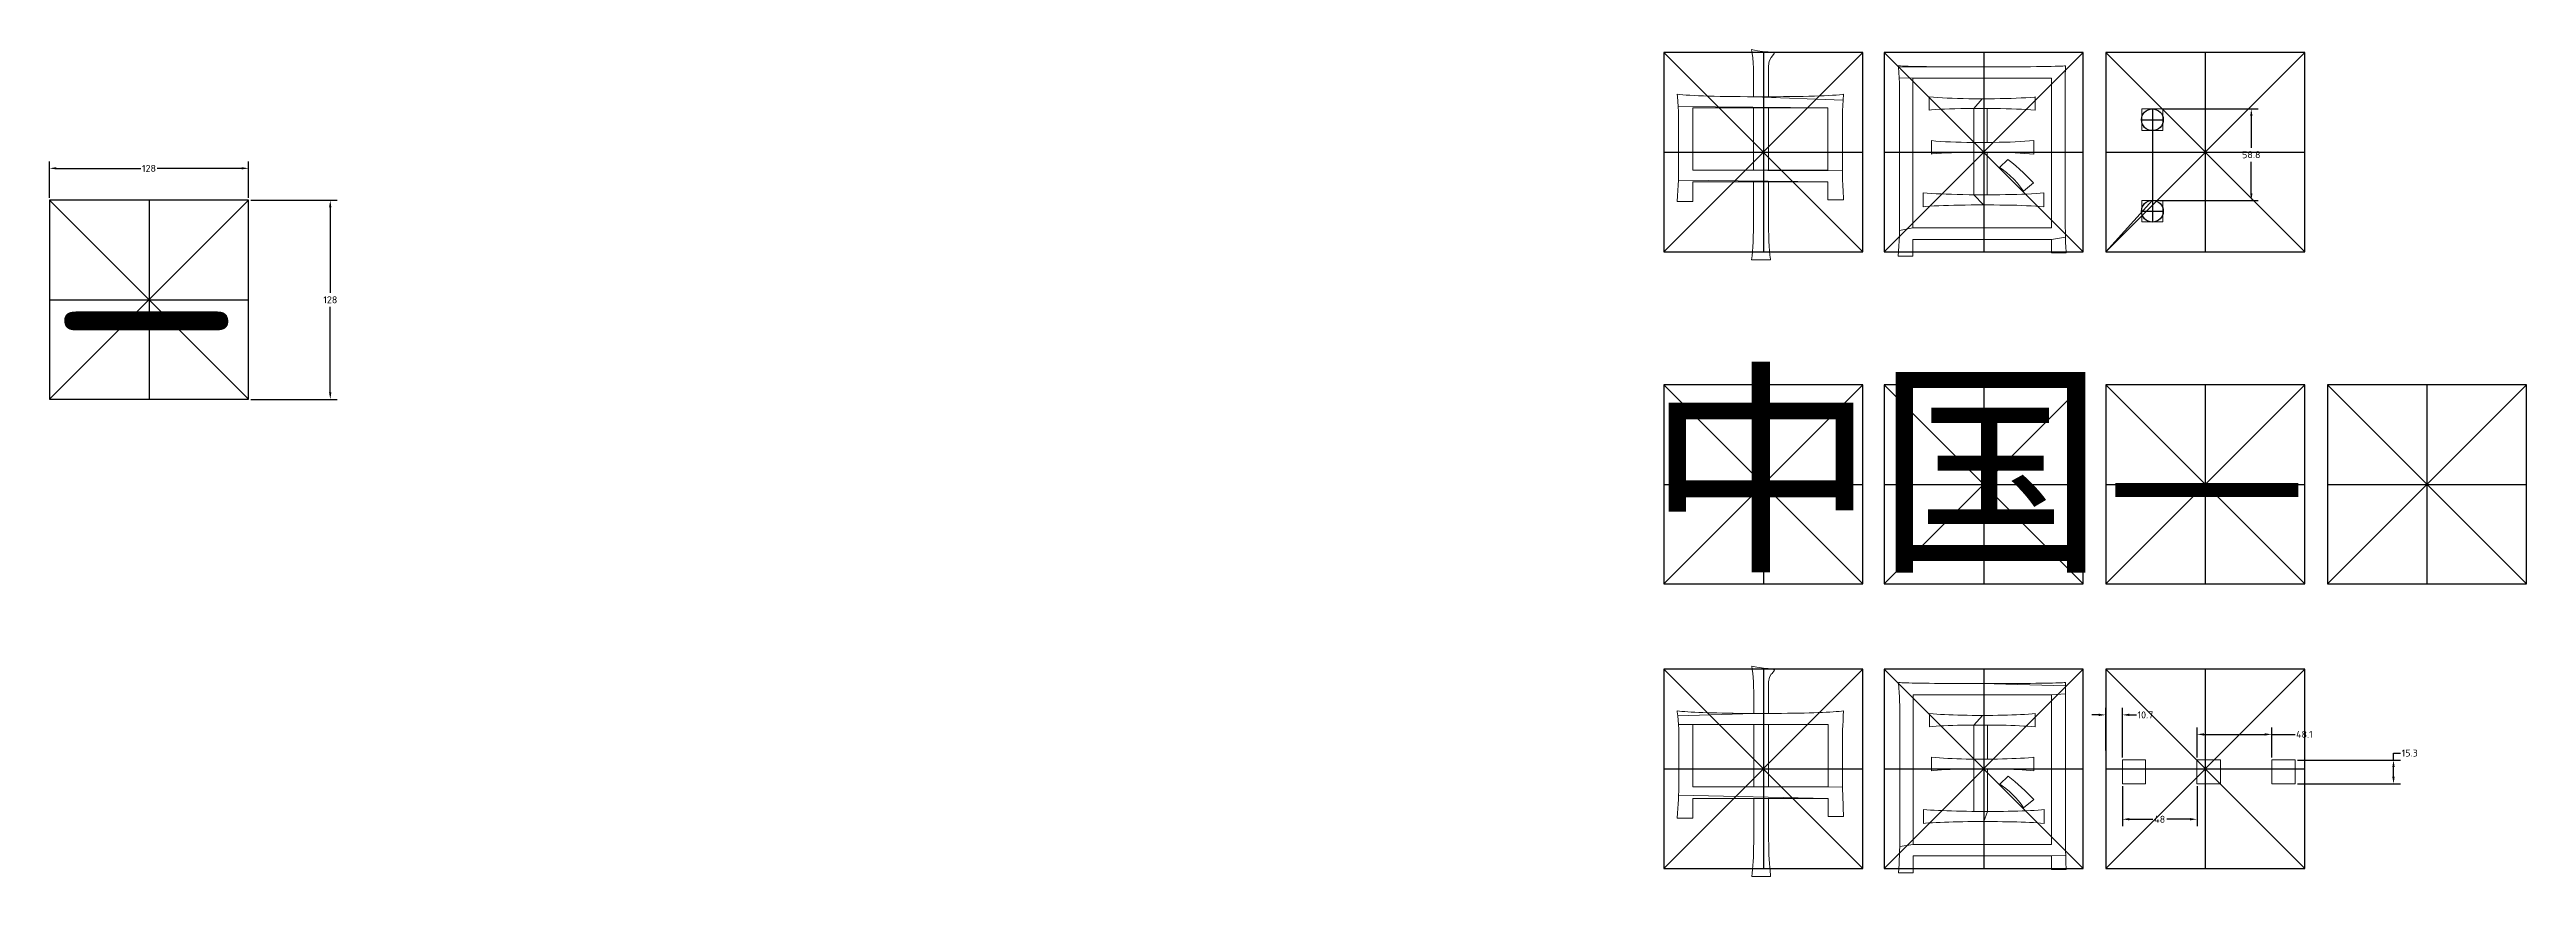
# Model space of a CAD drawing. Header units: millimetres. Extents: x -2979 to 9136, y 5799 to 12599.
# Drawn here: x 6947 to 8539, y 8228 to 8759 of the extents above; entities that cross this region are included whole.
import ezdxf

# ---------------------------------------------------------------- set-up
doc = ezdxf.new("R2010")
doc.units = ezdxf.units.MM
doc.header["$MEASUREMENT"] = 0
doc.styles.get("Standard").update_dxf_attribs({"font": 'simplex.shx'})
doc.styles.add('tssd', font='simplex.shx', dxfattribs={"bigfont": 'tssdchn.shx'})
doc.styles.add('细黑', font='STXIHEI.TTF')
doc.dimstyles.get("Standard").update_dxf_attribs({"dimscale": 25, "dimtxt": 0.18, "dimasz": 0.18, "dimexe": 0.18, "dimexo": 0.0625, "dimgap": 0.09, "dimtad": 0, "dimtih": 1, "dimtoh": 1, "dimdec": 1, "dimzin": 12, "dimdsep": 46, "dimtxsty": 'Standard', "dimcen": 0.09, "dimadec": 0, "dimazin": 0, "dimtfac": 1, "dimtdec": 1, "dimtofl": 0, "dimtmove": 0, "dimatfit": 3, "dimfxl": 1, "dimtolj": 1, "dimtzin": 0, "dimarcsym": 0})

msp = doc.modelspace()

# ---------------------------------------------------------------- texts
at = {"style": 'tssd'}
msp.add_text('—', height=127, dxfattribs=at).set_placement((6946.54, 8534.34))
at = {"color": 2, "style": '细黑'}
msp.add_text('中国—', height=108, dxfattribs=at).set_placement((7973.78, 8434.73))

# ---------------------------------------------------------------- blocks, each defined once
blk = doc.blocks.new('rect128x128')
for p, q in [((-64, 64), (-64, -64)), ((64, 64), (-64, 64)), ((-64, 64), (64, -64)), ((64, 64), (-64, -64)), ((0, 64), (0, -64)), ((64, -64), (64, 64)), ((-64, 0), (64, 0)), ((-64, -64), (64, -64))]:
    blk.add_line(p, q)
blk = doc.blocks.new('*D2')
at = {"color": 0, "lineweight": -2, "transparency": 16777216}
for p, q in [((6946.5, 8663.9), (6946.5, 8687.3)), ((6951, 8682.8), (7005.3, 8682.8)), ((7070, 8682.8), (7015.8, 8682.8)), ((7074.5, 8663.9), (7074.5, 8687.3))]:
    blk.add_line(p, q, dxfattribs=at)
at = {"color": 0, "transparency": 16777216}
for points in [[(6951, 8683.6), (6951, 8682.1), (6946.5, 8682.8)], [(7070, 8683.6), (7070, 8682.1), (7074.5, 8682.8)]]:
    blk.add_solid(points, dxfattribs=at)
at = {"layer": 'Defpoints', "color": 0, "transparency": 16777216}
for p in [(6946.5, 8682.8), (6946.5, 8662.3), (7074.5, 8662.3)]:
    blk.add_point(p, dxfattribs=at)
at = {"color": 0, "transparency": 16777216, "insert": (7010.5, 8682.8), "char_height": 4.5, "attachment_point": 5}
blk.add_mtext('\\A1;128', dxfattribs=at)
blk = doc.blocks.new('*D3')
at = {"color": 0, "lineweight": -2, "transparency": 16777216}
for p, q in [((7076.1, 8662.3), (7131.6, 8662.3)), ((7127.1, 8657.8), (7127.1, 8602.8)), ((7127.1, 8538.8), (7127.1, 8593.8)), ((7076.1, 8534.3), (7131.6, 8534.3))]:
    blk.add_line(p, q, dxfattribs=at)
at = {"color": 0, "transparency": 16777216}
for points in [[(7126.3, 8657.8), (7127.8, 8657.8), (7127.1, 8662.3)], [(7126.3, 8538.8), (7127.8, 8538.8), (7127.1, 8534.3)]]:
    blk.add_solid(points, dxfattribs=at)
at = {"layer": 'Defpoints', "color": 0, "transparency": 16777216}
for p in [(7074.5, 8662.3), (7074.5, 8534.3), (7127.1, 8534.3)]:
    blk.add_point(p, dxfattribs=at)
at = {"color": 0, "transparency": 16777216, "insert": (7127.1, 8598.3), "char_height": 4.5, "attachment_point": 5}
blk.add_mtext('\\A1;128', dxfattribs=at)
blk = doc.blocks.new('*D11')
at = {"color": 0, "lineweight": -2, "transparency": 16777216}
for p, q in [((8304.9, 8721), (8367, 8721)), ((8362.5, 8716.5), (8362.5, 8696.1)), ((8362.5, 8666.7), (8362.5, 8687.1)), ((8303.5, 8662.2), (8367, 8662.2))]:
    blk.add_line(p, q, dxfattribs=at)
at = {"color": 0, "transparency": 16777216}
for points in [[(8361.8, 8716.5), (8363.3, 8716.5), (8362.5, 8721)], [(8361.8, 8666.7), (8363.3, 8666.7), (8362.5, 8662.2)]]:
    blk.add_solid(points, dxfattribs=at)
at = {"layer": 'Defpoints', "color": 0, "transparency": 16777216}
for p in [(8303.3, 8721), (8362.5, 8721), (8301.9, 8662.2)]:
    blk.add_point(p, dxfattribs=at)
at = {"color": 0, "transparency": 16777216, "insert": (8362.5, 8691.6), "char_height": 4.5, "attachment_point": 5}
blk.add_mtext('\\A1;58.8', dxfattribs=at)
blk = doc.blocks.new('*D12')
at = {"color": 0, "lineweight": -2, "transparency": 16777216}
for p, q in [((8264.4, 8331.4), (8259.9, 8331.4)), ((8268.9, 8308.5), (8268.9, 8335.9)), ((8279.6, 8304), (8279.6, 8335.9)), ((8284.1, 8331.4), (8288.6, 8331.4))]:
    blk.add_line(p, q, dxfattribs=at)
at = {"color": 0, "transparency": 16777216}
for points in [[(8264.4, 8332.2), (8264.4, 8330.7), (8268.9, 8331.4)], [(8284.1, 8332.2), (8284.1, 8330.7), (8279.6, 8331.4)]]:
    blk.add_solid(points, dxfattribs=at)
at = {"layer": 'Defpoints', "color": 0, "transparency": 16777216}
for p in [(8279.6, 8331.4), (8268.9, 8306.9), (8279.6, 8302.4)]:
    blk.add_point(p, dxfattribs=at)
at = {"color": 0, "transparency": 16777216, "insert": (8294.4, 8331.4), "char_height": 4.5, "attachment_point": 5}
blk.add_mtext('\\A1;10.7', dxfattribs=at)
blk = doc.blocks.new('*D13')
at = {"color": 0, "lineweight": -2, "transparency": 16777216}
for p, q in [((8279.6, 8285.6), (8279.6, 8259.8)), ((8327.6, 8285.6), (8327.6, 8259.8)), ((8284.1, 8264.3), (8299.1, 8264.3)), ((8323.1, 8264.3), (8308.1, 8264.3))]:
    blk.add_line(p, q, dxfattribs=at)
at = {"color": 0, "transparency": 16777216}
for points in [[(8284.1, 8265.1), (8284.1, 8263.6), (8279.6, 8264.3)], [(8323.1, 8265.1), (8323.1, 8263.6), (8327.6, 8264.3)]]:
    blk.add_solid(points, dxfattribs=at)
at = {"layer": 'Defpoints', "color": 0, "transparency": 16777216}
for p in [(8279.6, 8287.1), (8327.6, 8287.1), (8327.6, 8264.3)]:
    blk.add_point(p, dxfattribs=at)
at = {"color": 0, "transparency": 16777216, "insert": (8303.6, 8264.3), "char_height": 4.5, "attachment_point": 5}
blk.add_mtext('\\A1;48', dxfattribs=at)
blk = doc.blocks.new('*D14')
at = {"color": 0, "lineweight": -2, "transparency": 16777216}
for p, q in [((8327.6, 8304), (8327.6, 8323.4)), ((8332.1, 8318.9), (8371.2, 8318.9)), ((8375.7, 8304), (8375.7, 8323.4)), ((8375.7, 8318.9), (8390.7, 8318.9))]:
    blk.add_line(p, q, dxfattribs=at)
at = {"color": 0, "transparency": 16777216}
for points in [[(8332.1, 8319.6), (8332.1, 8318.1), (8327.6, 8318.9)], [(8371.2, 8319.6), (8371.2, 8318.1), (8375.7, 8318.9)]]:
    blk.add_solid(points, dxfattribs=at)
at = {"layer": 'Defpoints', "color": 0, "transparency": 16777216}
for p in [(8375.7, 8318.9), (8327.6, 8302.4), (8375.7, 8302.4)]:
    blk.add_point(p, dxfattribs=at)
at = {"color": 0, "transparency": 16777216, "insert": (8396.7, 8318.9), "char_height": 4.5, "attachment_point": 5}
blk.add_mtext('\\A1;48.1', dxfattribs=at)
blk = doc.blocks.new('*D15')
at = {"color": 0, "lineweight": -2, "transparency": 16777216}
for p, q in [((8392.3, 8302.4), (8458.5, 8302.4)), ((8454, 8302.4), (8454, 8306.9)), ((8454, 8306.9), (8458.5, 8306.9)), ((8392.3, 8287.1), (8458.5, 8287.1)), ((8454, 8291.6), (8454, 8297.9))]:
    blk.add_line(p, q, dxfattribs=at)
at = {"color": 0, "transparency": 16777216}
for points in [[(8453.2, 8297.9), (8454.7, 8297.9), (8454, 8302.4)], [(8453.2, 8291.6), (8454.7, 8291.6), (8454, 8287.1)]]:
    blk.add_solid(points, dxfattribs=at)
at = {"layer": 'Defpoints', "color": 0, "transparency": 16777216}
for p in [(8390.7, 8302.4), (8454, 8302.4), (8390.7, 8287.1)]:
    blk.add_point(p, dxfattribs=at)
at = {"color": 0, "transparency": 16777216, "insert": (8464.4, 8306.9), "char_height": 4.5, "attachment_point": 5}
blk.add_mtext('\\A1;15.3', dxfattribs=at)

# ---------------------------------------------------------------- dimensions: what is measured, and where the dimension line sits
for base, p1, p2, picture, middle in [((8362.53, 8721.04), (8301.92, 8662.2), (8303.3, 8721.04), '*D11', (8362.53, 8691.62)), ((7127.09, 8534.34), (7074.54, 8662.34), (7074.54, 8534.34), '*D3', (7127.09, 8598.34)), ((8454, 8302.43), (8390.72, 8287.12), (8390.72, 8302.43), '*D15', (8464.39, 8306.93))]:
    dim = msp.add_linear_dim(base=base, p1=p1, p2=p2, angle=90, dimstyle='Standard')
    dim.commit()
    dim.dimension.update_dxf_attribs({"geometry": picture, "text_midpoint": middle})
for base, p1, p2, picture, middle in [((6946.54, 8682.8), (7074.54, 8662.34), (6946.54, 8662.34), '*D2', (7010.54, 8682.8)), ((8279.63, 8331.42), (8268.94, 8306.93), (8279.63, 8302.43), '*D12', (8294.44, 8331.42)), ((8327.59, 8264.35), (8279.63, 8287.12), (8327.59, 8287.12), '*D13', (8303.61, 8264.35))]:
    dim = msp.add_linear_dim(base=base, p1=p1, p2=p2, dimstyle='Standard')
    dim.commit()
    dim.dimension.update_dxf_attribs({"geometry": picture, "text_midpoint": middle})
dim = msp.add_linear_dim(base=(8375.71, 8318.9), p1=(8327.59, 8302.43), p2=(8375.71, 8302.43), dimstyle='Standard')
dim.commit()
dim.dimension.update_dxf_attribs({"geometry": '*D14', "text_midpoint": (8396.71, 8318.9), "dimtype": 160})

# ---------------------------------------------------------------- linework, layer by layer
for p, q in [((8332.94, 8757.2), (8332.94, 8629.2)), ((8292.11, 8714.09), (8305.68, 8714.09)), ((8298.89, 8721.04), (8298.89, 8648.33)), ((8268.94, 8693.2), (8396.94, 8693.2)), ((8268.94, 8629.2), (8298.89, 8662.26)), ((8292.11, 8655.26), (8305.68, 8655.26)), ((8332.94, 8360.73), (8332.94, 8232.73)), ((8268.94, 8296.73), (8396.94, 8296.73))]:
    msp.add_line(p, q)
at = {"color": 2, "lineweight": 0}
for points in [[(8041.17, 8759.19), (8041.17, 8759.19), (8041.55, 8756.64), (8041.88, 8753.76), (8042.13, 8750.58), (8042.32, 8747.13), (8042.43, 8743.35), (8042.46, 8739.27), (8042.46, 8728.85), (8052, 8728.85), (8052, 8748.5), (8052.38, 8751.82), (8053.72, 8754.15), (8053.89, 8754.23), (8055.75, 8756.61), (8055.37, 8757.22), (8051.72, 8757.77), (8051.17, 8757.77), (8048.27, 8757.96), (8044.93, 8758.45)], [(8135.51, 8748.8), (8135.59, 8747.9), (8189.25, 8748.06), (8188.48, 8748.06), (8182.4, 8748.06), (8176.7, 8748.09), (8171.35, 8748.09), (8166.37, 8748.12), (8161.76, 8748.15), (8157.54, 8748.17), (8153.68, 8748.2), (8150.17, 8748.26), (8147.04, 8748.31), (8144.3, 8748.37), (8141.92, 8748.42), (8139.89, 8748.47), (8138.25, 8748.56), (8136.96, 8748.64), (8136.05, 8748.72)], [(8243, 8748.8), (8242.94, 8748.78), (8242.36, 8748.69), (8241.41, 8748.61), (8240.06, 8748.53), (8238.36, 8748.47), (8236.31, 8748.42), (8233.87, 8748.34), (8231.07, 8748.31), (8227.89, 8748.26), (8224.36, 8748.2), (8220.44, 8748.17), (8216.16, 8748.15), (8211.53, 8748.12), (8206.52, 8748.09), (8201.12, 8748.09), (8195.36, 8748.06), (8189.25, 8748.06), (8135.59, 8747.9), (8135.86, 8744.34), (8136.08, 8740.91), (8234.03, 8740.86), (8234.03, 8644.55), (8144.91, 8644.55), (8136.3, 8642.88), (8136.19, 8639.5), (8136.08, 8636.19), (8135.92, 8632.87), (8135.72, 8629.58), (8135.51, 8626.35), (8144.91, 8626.35), (8144.91, 8637.17), (8234.03, 8637.17), (8243.02, 8638.49), (8242.94, 8641.83), (8242.89, 8645.31), (8242.86, 8648.93), (8242.83, 8652.66), (8242.83, 8731.29), (8242.83, 8732.33), (8242.86, 8736.36), (8242.86, 8740.01), (8242.89, 8743.32), (8242.94, 8746.23)], [(7993.21, 8730.44), (7993.4, 8728.99), (7993.76, 8725.86), (7994, 8722.58), (8090.28, 8721.62), (8090.28, 8681.57), (8052, 8681.57), (8042.46, 8681.57), (8003.32, 8681.57), (8099.55, 8681.16), (8099.52, 8683.3), (8099.52, 8712.65), (8099.55, 8713.59), (8099.57, 8716.57), (8099.66, 8719.75), (8099.82, 8723.12), (8100.01, 8726.69), (8042.46, 8728.85), (8038.57, 8728.85), (8033.83, 8728.91), (8029.28, 8728.93), (8025, 8729.02), (8020.94, 8729.07), (8017.11, 8729.15), (8013.52, 8729.26), (8010.15, 8729.34), (8007.02, 8729.48), (8004.14, 8729.62), (8001.49, 8729.76), (7999.07, 8729.89), (7996.88, 8730.06), (7994.93, 8730.25)], [(8100.26, 8730.44), (8099.44, 8730.33), (8097.6, 8730.14), (8095.52, 8729.97), (8093.19, 8729.81), (8090.64, 8729.67), (8087.84, 8729.54), (8084.8, 8729.4), (8081.54, 8729.29), (8078.03, 8729.18), (8074.28, 8729.1), (8070.3, 8729.02), (8066.08, 8728.96), (8061.62, 8728.91), (8056.93, 8728.88), (8052, 8728.85), (8042.46, 8728.85), (8100.01, 8726.69)], [(8136.08, 8740.91), (8136.25, 8737.59), (8136.33, 8734.39), (8136.38, 8731.29), (8136.38, 8650.49), (8136.38, 8649.67), (8136.35, 8646.25), (8136.3, 8642.88), (8144.91, 8644.55), (8144.91, 8740.86), (8234.03, 8740.86)], [(7994, 8722.58), (7994.17, 8719.15), (7994.22, 8715.53), (7994.22, 8680.83), (7994.19, 8678.42), (7994.11, 8675.3), (8090.28, 8674.06), (8090.28, 8662.64), (8100.26, 8662.64), (8100.2, 8663.54), (8100.01, 8667.98), (8099.82, 8671.98), (8099.71, 8675.49), (8099.6, 8678.56), (8099.55, 8681.16), (8003.32, 8681.57), (8003.32, 8721.62), (8042.46, 8721.62), (8052, 8721.62), (8090.28, 8721.62)], [(8052, 8721.62), (8042.46, 8721.62), (8042.46, 8681.57), (8052, 8681.57)], [(8155.43, 8728.69), (8155.43, 8720.16), (8156.8, 8720.33), (8159.35, 8720.55), (8162.12, 8720.77), (8165.13, 8720.93), (8168.42, 8721.07), (8171.96, 8721.18), (8175.74, 8721.26), (8179.77, 8721.31), (8184.04, 8721.31), (8189.52, 8727.54), (8188.62, 8727.54), (8184.65, 8727.56), (8180.84, 8727.59), (8177.14, 8727.65), (8173.63, 8727.73), (8170.23, 8727.84), (8167, 8727.97), (8163.87, 8728.11), (8160.94, 8728.3), (8158.12, 8728.49)], [(8223.48, 8728.69), (8222.99, 8728.66), (8220.3, 8728.44), (8217.45, 8728.25), (8214.44, 8728.08), (8211.31, 8727.95), (8208.05, 8727.81), (8204.63, 8727.73), (8201.06, 8727.65), (8197.36, 8727.59), (8193.53, 8727.56), (8189.52, 8727.54), (8184.04, 8721.31), (8192.7, 8721.31), (8193.64, 8721.31), (8197.5, 8721.31), (8201.25, 8721.26), (8204.84, 8721.18), (8208.3, 8721.1), (8211.61, 8720.96), (8214.79, 8720.79), (8217.84, 8720.63), (8220.71, 8720.41), (8223.48, 8720.16)], [(8184.04, 8721.31), (8184.04, 8699.5), (8192.7, 8699.5), (8192.7, 8721.31)], [(8305.68, 8721.04), (8292.11, 8721.04), (8292.11, 8707.14), (8305.68, 8707.14)], [(8156.75, 8700.65), (8156.75, 8691.99), (8157.29, 8692.04), (8160.23, 8692.29), (8163.3, 8692.51), (8166.45, 8692.7), (8169.74, 8692.87), (8173.13, 8692.98), (8176.67, 8693.06), (8180.29, 8693.11), (8184.04, 8693.14), (8184.04, 8699.5), (8183.3, 8699.5), (8179.58, 8699.53), (8175.96, 8699.58), (8172.48, 8699.66), (8169.08, 8699.8), (8165.82, 8699.96), (8162.69, 8700.16), (8159.65, 8700.38)], [(8222.6, 8700.65), (8219.89, 8700.4), (8216.96, 8700.21), (8213.89, 8700.02), (8210.68, 8699.85), (8207.37, 8699.72), (8203.89, 8699.64), (8200.3, 8699.55), (8196.57, 8699.5), (8192.7, 8699.5), (8184.04, 8699.5), (8184.04, 8693.14), (8192.7, 8693.14), (8196.49, 8693.11), (8200.21, 8693.09), (8203.8, 8693), (8207.28, 8692.92), (8210.6, 8692.78), (8213.81, 8692.62), (8216.88, 8692.43), (8219.81, 8692.24), (8222.6, 8691.99)], [(8184.04, 8693.14), (8184.04, 8665.82), (8192.7, 8665.82), (8192.7, 8693.14)], [(8206, 8688.51), (8200.65, 8683.3), (8202.24, 8682.23), (8204.98, 8680.2), (8207.53, 8678.04), (8209.89, 8675.76), (8212.11, 8673.32), (8214.14, 8670.8), (8215.97, 8668.12), (8222.47, 8673.46), (8220.82, 8675.19), (8218.41, 8677.6), (8216, 8679.93), (8213.53, 8682.2), (8211.04, 8684.37), (8208.54, 8686.48)], [(7994.11, 8675.3), (7993.98, 8672.04), (7993.78, 8668.67), (7993.51, 8665.13), (7993.21, 8661.48), (8003.32, 8661.48), (8003.32, 8674.06), (8042.46, 8674.06), (8052, 8674.06), (8090.28, 8674.06)], [(8052, 8674.06), (8042.46, 8674.06), (8042.46, 8651.21), (8042.46, 8650.55), (8042.43, 8646.47), (8042.38, 8642.6), (8042.27, 8638.98), (8042.13, 8635.56), (8041.94, 8632.35), (8041.72, 8629.36), (8041.47, 8626.6), (8041.17, 8624.02), (8053.31, 8624.02), (8053.26, 8624.43), (8052.96, 8627.01), (8052.71, 8629.8), (8052.49, 8632.84), (8052.32, 8636.08), (8052.19, 8639.53), (8052.08, 8643.2), (8052.02, 8647.1), (8052, 8651.21)], [(8151.54, 8666.97), (8151.54, 8658.14), (8153.18, 8658.28), (8155.81, 8658.44), (8158.58, 8658.61), (8161.51, 8658.77), (8164.61, 8658.88), (8167.85, 8658.99), (8171.22, 8659.1), (8174.75, 8659.18), (8178.45, 8659.24), (8182.29, 8659.26), (8186.26, 8659.29), (8190.4, 8659.29), (8184.04, 8665.82), (8180.97, 8665.87), (8177.05, 8665.92), (8173.27, 8666.01), (8169.65, 8666.12), (8166.23, 8666.23), (8162.97, 8666.36), (8159.84, 8666.5), (8156.91, 8666.64), (8154.14, 8666.8)], [(8229.13, 8666.97), (8226.77, 8666.77), (8224.06, 8666.61), (8221.18, 8666.42), (8218.16, 8666.28), (8215.01, 8666.17), (8211.67, 8666.06), (8208.19, 8665.98), (8204.54, 8665.9), (8200.76, 8665.84), (8196.81, 8665.82), (8192.7, 8665.82), (8184.04, 8665.82), (8190.4, 8659.29), (8192.95, 8659.29), (8196.98, 8659.29), (8200.87, 8659.24), (8204.63, 8659.18), (8208.22, 8659.13), (8211.64, 8659.05), (8214.93, 8658.94), (8218.05, 8658.8), (8221.04, 8658.66), (8223.89, 8658.52), (8226.58, 8658.33), (8229.13, 8658.14)], [(8305.68, 8662.2), (8292.11, 8662.2), (8292.11, 8648.33), (8305.68, 8648.33)], [(8243.02, 8638.49), (8234.03, 8637.17), (8234.03, 8628.51), (8243.43, 8628.51), (8243.38, 8629.2), (8243.24, 8632.16), (8243.13, 8635.26)], [(8041.26, 8362.73), (8041.6, 8360.56), (8041.89, 8358.15), (8042.14, 8355.54), (8042.32, 8352.67), (8042.46, 8349.61), (8042.52, 8346.31), (8042.57, 8342.77), (8042.57, 8332.38), (8052.11, 8332.38), (8052.11, 8352.04), (8052.11, 8352.74), (8052.6, 8355.78), (8053.82, 8357.68), (8054.47, 8358.08), (8055.85, 8360.14), (8055.17, 8360.88), (8051.81, 8361.29), (8050.08, 8361.33), (8047.44, 8361.6), (8044.51, 8362.05)], [(8135.61, 8352.31), (8135.63, 8351.95), (8135.88, 8348.88), (8136.1, 8345.91), (8136.26, 8343), (8136.37, 8340.2), (8136.44, 8337.47), (8136.46, 8334.84), (8136.46, 8254.02), (8136.46, 8252.71), (8136.44, 8249.78), (8136.4, 8246.9), (8144.99, 8248.09), (8144.99, 8344.37), (8234.12, 8344.37), (8242.98, 8345.01), (8243.01, 8347.71), (8243.03, 8350.15), (8189.34, 8351.59), (8185.1, 8351.59), (8180.03, 8351.61), (8175.25, 8351.61), (8170.74, 8351.64), (8166.5, 8351.64), (8162.53, 8351.66), (8158.83, 8351.7), (8155.4, 8351.73), (8152.25, 8351.75), (8149.36, 8351.79), (8146.75, 8351.84), (8144.4, 8351.88), (8142.33, 8351.93), (8140.52, 8352), (8138.99, 8352.04), (8137.75, 8352.11), (8136.76, 8352.18), (8136.03, 8352.24)], [(8243.07, 8352.31), (8242.76, 8352.27), (8242.08, 8352.2), (8241.16, 8352.13), (8239.96, 8352.06), (8238.47, 8352), (8236.74, 8351.95), (8234.71, 8351.88), (8232.43, 8351.84), (8229.86, 8351.79), (8227.04, 8351.77), (8223.93, 8351.73), (8220.55, 8351.7), (8216.92, 8351.68), (8212.99, 8351.66), (8208.8, 8351.64), (8204.36, 8351.61), (8199.62, 8351.61), (8194.62, 8351.59), (8189.34, 8351.59), (8243.03, 8350.15)], [(7993.3, 8333.96), (7993.39, 8333.39), (7993.71, 8330.75), (8042.57, 8332.38), (8041.53, 8332.38), (8037.32, 8332.4), (8033.28, 8332.42), (8029.4, 8332.47), (8025.7, 8332.51), (8022.18, 8332.58), (8018.83, 8332.65), (8015.65, 8332.72), (8012.65, 8332.81), (8009.81, 8332.9), (8007.14, 8333.01), (8004.64, 8333.12), (8002.32, 8333.24), (8000.18, 8333.37), (7998.19, 8333.51), (7996.39, 8333.64), (7994.77, 8333.8)], [(8100.34, 8333.96), (8099.05, 8333.82), (8097.43, 8333.66), (8095.63, 8333.51), (8093.64, 8333.37), (8091.5, 8333.24), (8089.18, 8333.1), (8086.67, 8332.99), (8083.99, 8332.9), (8081.15, 8332.81), (8078.13, 8332.72), (8074.93, 8332.63), (8071.57, 8332.58), (8068.03, 8332.51), (8064.31, 8332.47), (8060.41, 8332.42), (8056.35, 8332.4), (8052.11, 8332.38), (8042.57, 8332.38), (7993.71, 8330.75), (7993.98, 8328), (7994.16, 8325.14), (8090.37, 8325.14), (8090.37, 8285.09), (8052.11, 8285.09), (8042.57, 8285.09), (8003.4, 8285.09), (8099.64, 8285.03), (8099.62, 8286.83), (8099.62, 8316.19), (8099.62, 8316.71), (8099.66, 8319.23), (8099.71, 8321.89), (8099.82, 8324.69), (8099.96, 8327.64), (8100.14, 8330.73)], [(8242.98, 8345.01), (8234.12, 8344.37), (8234.12, 8248.09), (8144.99, 8248.09), (8136.4, 8246.9), (8136.33, 8244.01), (8136.21, 8241.12), (8136.1, 8238.28), (8135.97, 8235.46), (8135.79, 8232.64), (8135.61, 8229.87), (8144.99, 8229.87), (8144.99, 8240.72), (8234.12, 8240.72), (8243.14, 8241.08), (8243.07, 8243.9), (8243.01, 8246.83), (8242.96, 8249.85), (8242.94, 8252.98), (8242.94, 8256.19), (8242.94, 8334.84), (8242.94, 8335.22), (8242.94, 8338.76), (8242.96, 8342.01)], [(8155.54, 8332.22), (8155.54, 8323.7), (8155.56, 8323.7), (8157.59, 8323.92), (8159.8, 8324.13), (8162.19, 8324.28), (8164.78, 8324.44), (8167.56, 8324.55), (8170.49, 8324.67), (8173.62, 8324.76), (8176.94, 8324.8), (8180.46, 8324.85), (8184.13, 8324.85), (8189.63, 8331.07), (8186.43, 8331.07), (8183.09, 8331.09), (8179.87, 8331.14), (8176.74, 8331.21), (8173.71, 8331.27), (8170.8, 8331.36), (8167.99, 8331.45), (8165.3, 8331.59), (8162.69, 8331.72), (8160.21, 8331.86), (8157.82, 8332.04)], [(8223.57, 8332.22), (8221.59, 8332.06), (8219.2, 8331.88), (8216.71, 8331.72), (8214.12, 8331.59), (8211.42, 8331.48), (8208.62, 8331.36), (8205.71, 8331.27), (8202.71, 8331.21), (8199.6, 8331.14), (8196.38, 8331.09), (8193.06, 8331.07), (8189.63, 8331.07), (8184.13, 8324.85), (8192.81, 8324.85), (8195.41, 8324.85), (8198.68, 8324.82), (8201.85, 8324.78), (8204.92, 8324.71), (8207.9, 8324.62), (8210.76, 8324.53), (8213.54, 8324.4), (8216.2, 8324.26), (8218.77, 8324.08), (8221.22, 8323.9), (8223.57, 8323.7)], [(7994.16, 8325.14), (7994.27, 8322.16), (7994.31, 8319.07), (7994.31, 8284.37), (7994.29, 8282.39), (7994.25, 8279.73), (8090.37, 8277.58), (8090.37, 8266.15), (8100.34, 8266.15), (8100.29, 8267.08), (8100.11, 8270.91), (8099.98, 8274.41), (8099.84, 8277.56), (8099.75, 8280.38), (8099.69, 8282.88), (8099.64, 8285.03), (8003.4, 8285.09), (8003.4, 8325.14), (8042.57, 8325.14), (8052.11, 8325.14), (8090.37, 8325.14)], [(8052.11, 8325.14), (8042.57, 8325.14), (8042.57, 8285.09), (8052.11, 8285.09)], [(8184.13, 8324.85), (8184.13, 8303.02), (8192.81, 8303.02), (8192.81, 8324.85)], [(8156.82, 8304.17), (8156.82, 8295.51), (8158.22, 8295.65), (8160.75, 8295.85), (8163.39, 8296.05), (8166.09, 8296.21), (8168.89, 8296.35), (8171.77, 8296.46), (8174.73, 8296.55), (8177.77, 8296.62), (8180.91, 8296.64), (8184.13, 8296.66), (8184.13, 8303.02), (8182.33, 8303.02), (8179.15, 8303.06), (8176.06, 8303.11), (8173.06, 8303.18), (8170.15, 8303.29), (8167.31, 8303.4), (8164.56, 8303.56), (8161.9, 8303.74), (8159.33, 8303.94)], [(8222.71, 8304.17), (8221.61, 8304.08), (8219.17, 8303.88), (8216.62, 8303.7), (8213.99, 8303.54), (8211.26, 8303.4), (8208.44, 8303.29), (8205.51, 8303.2), (8202.46, 8303.11), (8199.35, 8303.06), (8196.13, 8303.04), (8192.81, 8303.02), (8184.13, 8303.02), (8184.13, 8296.66), (8192.81, 8296.66), (8194.37, 8296.66), (8197.64, 8296.64), (8200.82, 8296.59), (8203.88, 8296.53), (8206.88, 8296.46), (8209.77, 8296.35), (8212.54, 8296.21), (8215.23, 8296.07), (8217.82, 8295.89), (8220.32, 8295.71), (8222.71, 8295.51)], [(8294.51, 8302.43), (8279.63, 8302.43), (8279.63, 8287.12), (8294.51, 8287.12)], [(8342.63, 8302.43), (8327.59, 8302.43), (8327.59, 8287.12), (8342.63, 8287.12)], [(8390.72, 8302.43), (8375.71, 8302.43), (8375.71, 8287.12), (8390.72, 8287.12)], [(8184.13, 8296.66), (8184.13, 8269.33), (8192.81, 8269.33), (8192.81, 8296.66)], [(8206.09, 8292.04), (8200.75, 8286.83), (8202.33, 8285.77), (8204.67, 8284.03), (8206.91, 8282.21), (8209, 8280.27), (8210.96, 8278.26), (8212.79, 8276.16), (8214.48, 8273.95), (8216.06, 8271.65), (8222.58, 8277), (8220.93, 8278.71), (8218.86, 8280.79), (8216.78, 8282.79), (8214.69, 8284.76), (8212.57, 8286.67), (8210.42, 8288.52), (8208.28, 8290.3)], [(7994.25, 8279.73), (7994.13, 8277), (7994, 8274.13), (7993.8, 8271.2), (7993.57, 8268.16), (7993.3, 8265), (8003.4, 8265), (8003.4, 8277.58), (8042.57, 8277.58), (8052.11, 8277.58), (8090.37, 8277.58)], [(8052.11, 8277.58), (8042.57, 8277.58), (8042.57, 8254.74), (8042.55, 8252.89), (8042.52, 8249.44), (8042.48, 8246.15), (8042.39, 8243.02), (8042.28, 8240.04), (8042.12, 8237.22), (8041.96, 8234.56), (8041.76, 8232.08), (8041.51, 8229.74), (8041.26, 8227.55), (8053.39, 8227.55), (8053.26, 8228.65), (8053.01, 8230.91), (8052.81, 8233.34), (8052.6, 8235.91), (8052.45, 8238.64), (8052.33, 8241.55), (8052.22, 8244.6), (8052.15, 8247.82), (8052.11, 8251.2), (8052.11, 8254.74)], [(8151.64, 8270.5), (8151.64, 8261.66), (8152.9, 8261.78), (8155.13, 8261.94), (8157.46, 8262.07), (8159.91, 8262.21), (8162.46, 8262.32), (8165.15, 8262.43), (8167.92, 8262.52), (8170.8, 8262.61), (8173.83, 8262.68), (8176.94, 8262.72), (8180.16, 8262.77), (8183.5, 8262.81), (8186.93, 8262.81), (8190.49, 8262.84), (8192.81, 8269.33), (8184.13, 8269.33), (8182.82, 8269.35), (8179.37, 8269.42), (8176.06, 8269.49), (8172.86, 8269.56), (8169.77, 8269.65), (8166.81, 8269.74), (8163.97, 8269.85), (8161.27, 8269.96), (8158.67, 8270.08), (8156.19, 8270.21), (8153.85, 8270.35)], [(8229.21, 8270.5), (8227.61, 8270.37), (8225.35, 8270.21), (8222.96, 8270.05), (8220.46, 8269.92), (8217.84, 8269.81), (8215.11, 8269.69), (8212.27, 8269.6), (8209.3, 8269.51), (8206.23, 8269.44), (8203.05, 8269.4), (8199.76, 8269.38), (8196.33, 8269.35), (8192.81, 8269.33), (8190.49, 8262.84), (8192.43, 8262.84), (8195.92, 8262.81), (8199.31, 8262.79), (8202.58, 8262.75), (8205.73, 8262.7), (8208.78, 8262.63), (8211.73, 8262.57), (8214.55, 8262.48), (8217.28, 8262.36), (8219.87, 8262.25), (8222.37, 8262.14), (8224.76, 8262), (8227.04, 8261.85), (8229.21, 8261.66)], [(8243.14, 8241.08), (8234.12, 8240.72), (8234.12, 8232.04), (8243.53, 8232.04), (8243.46, 8233.12), (8243.34, 8235.69), (8243.23, 8238.33)]]:
    msp.add_lwpolyline(points, close=True, dxfattribs=at)
for centre in [(8298.89, 8714.09), (8298.89, 8655.26)]:
    msp.add_circle(centre, 7)

# ---------------------------------------------------------------- block references
for p in [(8048.73, 8693.2), (8190.41, 8693.2), (8332.94, 8693.2), (7010.54, 8598.34), (8048.73, 8479.64), (8190.41, 8479.64), (8332.94, 8479.64), (8475.48, 8479.64), (8048.73, 8296.73), (8190.41, 8296.73), (8332.94, 8296.73)]:
    msp.add_blockref('rect128x128', p)

msp.set_redraw_order([(e.dxf.handle, doc.entitydb.next_handle()) for e in msp.query("TEXT MTEXT ATTDEF DIMENSION ARC_DIMENSION")])  # texts and dimensions are drawn at this point

doc.saveas('drawing.dxf')
